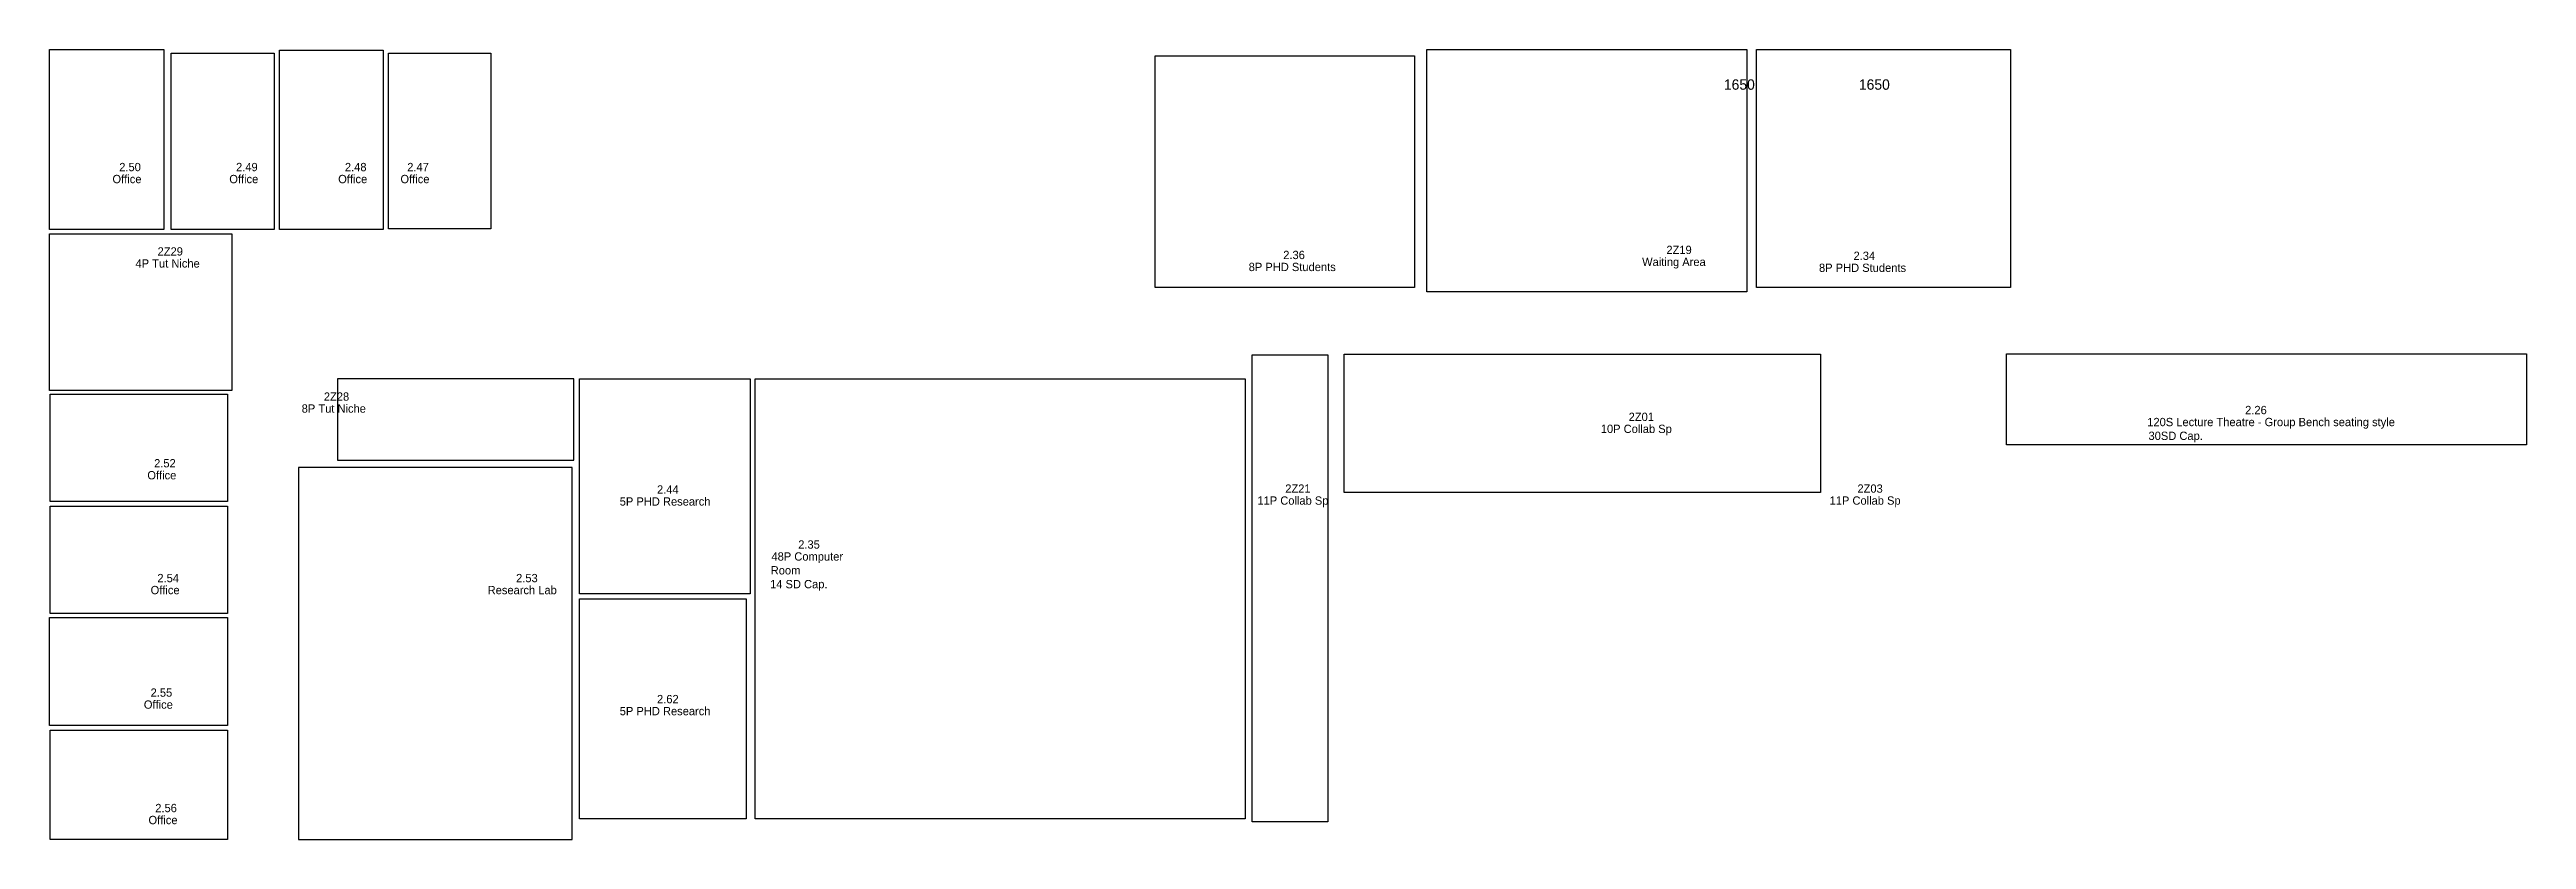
# Model space of a CAD drawing. Header units: millimetres. Extents: x 89863 to 339490, y 9370 to 52720.
# Drawn here: x 156863 to 216494, y 15210 to 34246 of the extents above; entities that cross this region are included whole.
import ezdxf

# ---------------------------------------------------------------- set-up
doc = ezdxf.new("R2010")
doc.units = ezdxf.units.MM
for name, color, linetype in [('A-ANNO-DIMS', 7, 'Continuous'), ('A-AREA-IDEN', 7, 'Continuous'), ('A-AREA-ROOM', 7, 'Continuous')]:
    doc.layers.add(name, color=color, linetype=linetype)

msp = doc.modelspace()

# ---------------------------------------------------------------- texts
at = {"layer": 'A-ANNO-DIMS'}
for p in [(197173, 33276), (200423, 33276)]:
    msp.add_text('1650', height=250, dxfattribs=at).set_placement(p)
at = {"layer": 'A-AREA-IDEN'}
for s, p in [('Office', (158378, 31024)), ('2.50', (158541, 31313)), ('Office', (161190, 31024)), ('2.49', (161353, 31313)), ('Office', (163812, 31024)), ('2.48', (163974, 31313)), ('Office', (165311, 31024)), ('2.47', (165474, 31313)), ('2Z29', (159464, 29280)), ('2.36', (186564, 29195)), ('Waiting Area', (195204, 29028)), ('2Z19', (195788, 29317)), ('2.34', (200293, 29175)), ('4P Tut Niche', (158933, 28991)), ('8P PHD Students', (185732, 28906)), ('8P PHD Students', (199462, 28886)), ('8P Tut Niche', (162933, 25494)), ('2Z28', (163467, 25783)), ('2.26', (209721, 25458)), ('10P Collab Sp', (194209, 25005)), ('2Z01', (194879, 25294)), ('120S Lecture Theatre - Group Bench seating style', (207365, 25169)), ('30SD Cap.', (207395, 24837)), ('Office', (159217, 23887)), ('2.52', (159380, 24176)), ('5P PHD Research', (170590, 23255)), ('2.44', (171488, 23544)), ('11P Collab Sp', (185942, 23277)), ('2Z21', (186612, 23566)), ('11P Collab Sp', (199717, 23277)), ('2Z03', (200387, 23566)), ('48P Computer', (174243, 21930)), ('2.35', (174887, 22218)), ('2.54', (159459, 21409)), ('2.53', (168095, 21409)), ('Room', (174225, 21596)), ('Office', (159296, 21120)), ('Research Lab', (167410, 21120)), ('14 SD Cap.', (174210, 21263)), ('Office', (159133, 18361)), ('2.55', (159296, 18650)), ('2.62', (171488, 18493)), ('5P PHD Research', (170590, 18204)), ('Office', (159245, 15579)), ('2.56', (159408, 15868))]:
    msp.add_text(s, height=200, dxfattribs=at).set_placement(p)

# ---------------------------------------------------------------- linework, layer by layer
at = {"layer": 'A-AREA-ROOM'}
for points in [[(156863, 34246), (159615, 34246), (159615, 29908), (156863, 29908)], [(159788, 34161), (162270, 34161), (162270, 29908), (159788, 29908)], [(162398, 34229), (164894, 34229), (164894, 29908), (162398, 29908)], [(165027, 34161), (167488, 34161), (167488, 29925), (165027, 29925)], [(183483, 34096), (189724, 34096), (189724, 28508), (183483, 28508)], [(190024, 34246), (197726, 34246), (197726, 28408), (190024, 28408)], [(197954, 34246), (204072, 34246), (204072, 28508), (197954, 28508)], [(156863, 29806), (161251, 29806), (161251, 26026), (156863, 26026)], [(185813, 26892), (187641, 26892), (187641, 15632), (185813, 15632)], [(188031, 26908), (199495, 26908), (199495, 23575), (188031, 23575)], [(203979, 26909), (216494, 26909), (216494, 24716), (203979, 24716)], [(169486, 26310), (163797, 26310), (163797, 24350), (169486, 24350)], [(169623, 26310), (173727, 26310), (173727, 21131), (169623, 21131)], [(173849, 26310), (185651, 26310), (185651, 15708), (173849, 15708)], [(156879, 25942), (161149, 25942), (161149, 23358), (156879, 23358)], [(169446, 24177), (162853, 24177), (162853, 15210), (169446, 15210)], [(156879, 23242), (161149, 23242), (161149, 20658), (156879, 20658)], [(169623, 21009), (173632, 21009), (173632, 15708), (169623, 15708)], [(156863, 20556), (161149, 20556), (161149, 17958), (156863, 17958)], [(156879, 17842), (161149, 17842), (161149, 15210), (156879, 15210)]]:
    msp.add_lwpolyline(points, close=True, dxfattribs=at)

msp.set_redraw_order([(e.dxf.handle, doc.entitydb.next_handle()) for e in msp.query("TEXT MTEXT ATTDEF DIMENSION ARC_DIMENSION")])  # texts and dimensions are drawn at this point

doc.saveas('drawing.dxf')
